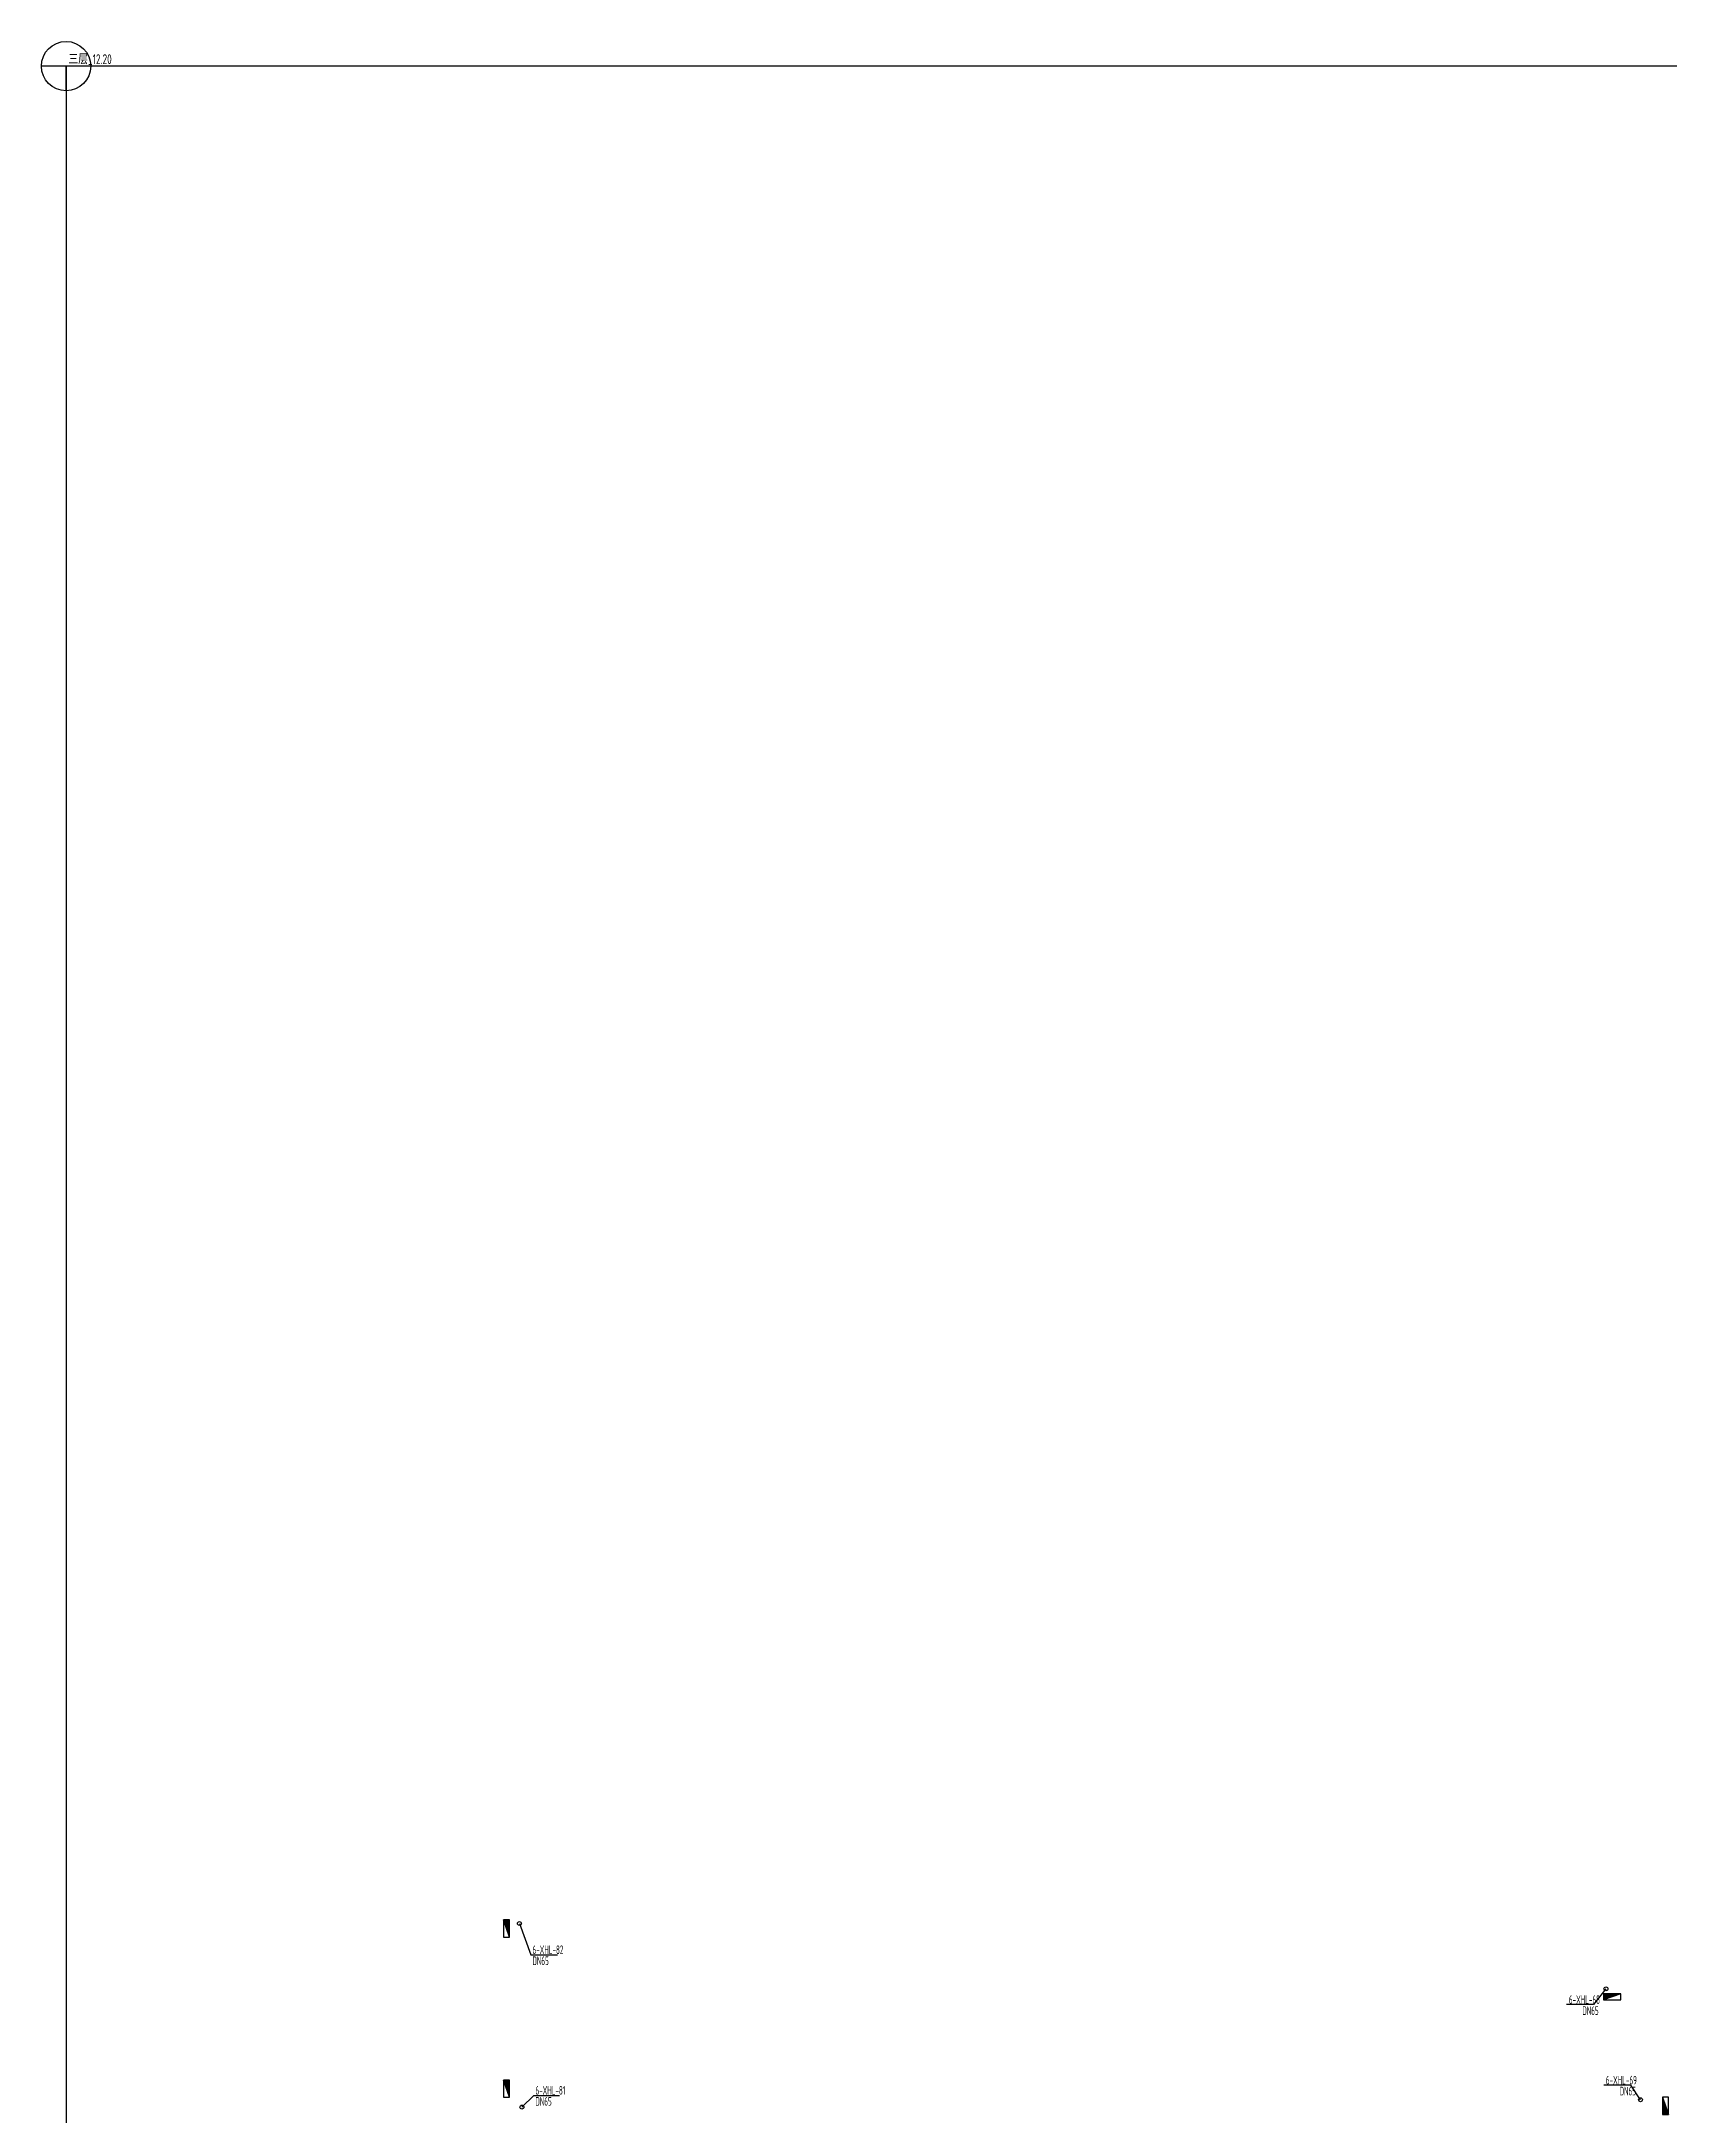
# Model space of a CAD drawing. Header units: millimetres. Extents: x -47741 to 42264, y -1159854 to 32416.
# Drawn here: x -47741 to 18299, y -1051512 to -967412 of the extents above; entities that cross this region are included whole.
import ezdxf

# ---------------------------------------------------------------- set-up
doc = ezdxf.new("R2010")
doc.units = ezdxf.units.MM
doc.header["$LTSCALE"] = 1000
doc.layers.get('0').update_dxf_attribs({"linetype": 'CONTINUOUS'})
for name, color, linetype in [('DIM_消防', 3, 'CONTINUOUS'), ('EQUIP_消火栓', 7, 'CONTINUOUS'), ('S-Xh_注释', 3, 'CONTINUOUS'), ('VPIPE-消防', 1, 'CONTINUOUS')]:
    doc.layers.add(name, color=color, linetype=linetype)
doc.styles.add('_TWT_PIPEDN', font='GBENOR', dxfattribs={"width": 0.7, "height": 3.5, "bigfont": 'HZTXT'})
doc.styles.add('_TWT_SERIAL', font='GBENOR', dxfattribs={"width": 0.7, "height": 3.5, "bigfont": 'HZTXT'})

msp = doc.modelspace()

# ---------------------------------------------------------------- texts
at = {"layer": 'DIM_消防', "color": 7, "style": '_TWT_SERIAL', "width": 0.56}
for s, p in [('6-XHL-82', (-27811, -1045001)), ('DN65', (-27811, -1045447)), ('6-XHL-68', (14253, -1047025)), ('DN65', (14800, -1047472)), ('6-XHL-81', (-27692, -1050707)), ('6-XHL-69', (15755, -1050291)), ('DN65', (16314, -1050737)), ('DN65', (-27692, -1051153))]:
    msp.add_text(s, height=350, dxfattribs=at).set_placement(p)

# ---------------------------------------------------------------- blocks, each defined once
blk = doc.blocks.new('Floorbase')
for p, q in [((0, 0), (-1000, 0)), ((0, -1000), (0, 0))]:
    blk.add_line(p, q)
blk.add_circle((0, 0), 1000)
at = {"style": '_TWT_PIPEDN', "width": 0.8}
blk.add_attdef('Elevation', (92, 81), '', height=400, dxfattribs=at)
blk = doc.blocks.new('$TwtSys$00000434')
for p, q in [((-0.5, 0.5), (-0.5, -0.5)), ((-0.5, -0.5), (0.5, 0.5)), ((0.5, 0.5), (-0.5, 0.5)), ((0.5, -0.5), (0.5, 0.5)), ((-0.5, -0.5), (0.5, -0.5))]:
    blk.add_line(p, q)
blk.add_solid([(0.5, -0.5), (0.5, 0.5), (-0.5, -0.5)])

# ---------------------------------------------------------------- linework, layer by layer
at = {"layer": 'DIM_消防'}
for p, q in [((-28341, -1043762), (-27881, -1045027)), ((-27881, -1045027), (-26796, -1045027)), ((15759, -1046412), (15247, -1047052)), ((15247, -1047052), (14160, -1047052)), ((16762, -1050317), (15674, -1050317)), ((17160, -1050912), (16762, -1050317)), ((-28241, -1051212), (-27762, -1050733)), ((-27762, -1050733), (-26715, -1050733))]:
    msp.add_line(p, q, dxfattribs=at)
at = {"layer": 'S-Xh_注释'}
msp.add_lwpolyline([(-46741, -1159854), (42264, -1159854), (42264, -968412), (-46741, -968412)], close=True, dxfattribs=at)
at = {"layer": 'VPIPE-消防'}
for centre in [(-28341, -1043762), (15759, -1046412), (-28241, -1051212), (17160, -1050912)]:
    msp.add_circle(centre, 80, dxfattribs=at)

# ---------------------------------------------------------------- block references
at = {"layer": 'EQUIP_消火栓', "xscale": 700, "yscale": 240, "zscale": 700}
for p, rotation in [((-28861, -1043962), 90), ((16009, -1046732), 180), ((-28861, -1050462), 90), ((18179, -1051162), 270)]:
    msp.add_blockref('$TwtSys$00000434', p, dxfattribs=dict(at, rotation=rotation))
at = {"layer": 'S-Xh_注释', "color": 0}
msp.add_blockref('Floorbase', (-46741, -968412), dxfattribs=at).add_auto_attribs({'Elevation': '三层_12.20'})

msp.set_redraw_order([(e.dxf.handle, doc.entitydb.next_handle()) for e in msp.query("TEXT MTEXT ATTDEF DIMENSION ARC_DIMENSION")])  # texts and dimensions are drawn at this point

doc.saveas('drawing.dxf')
